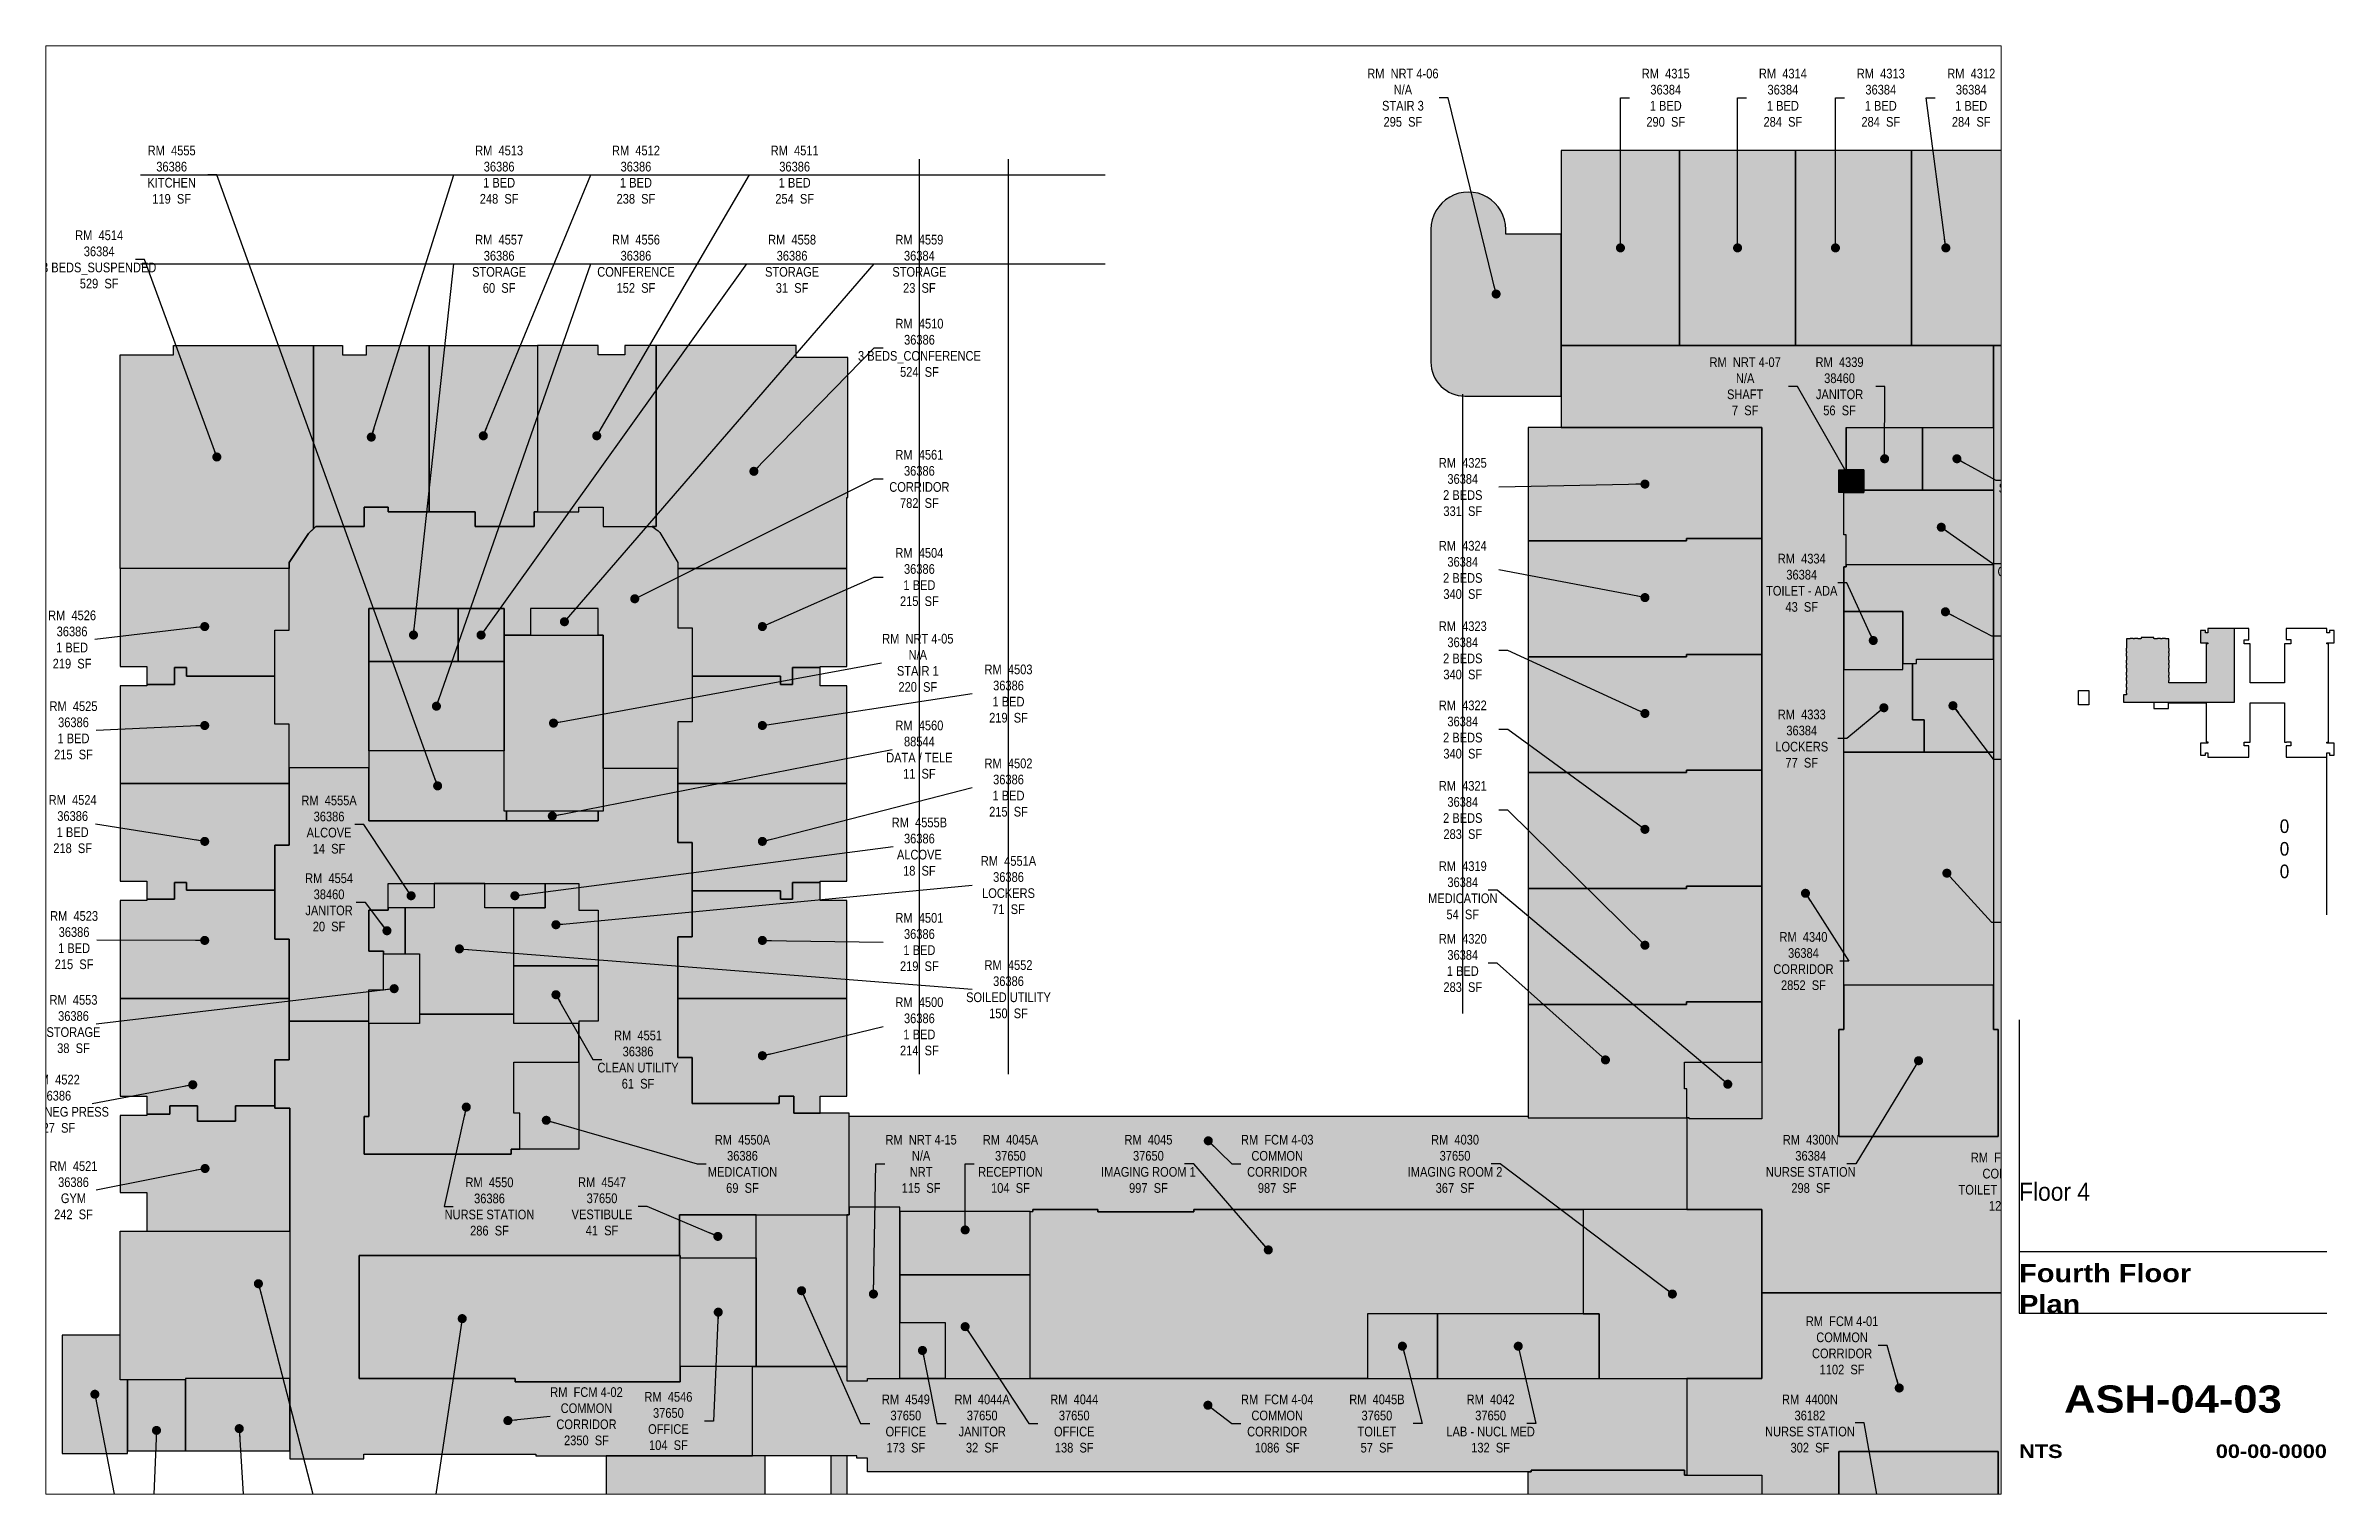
# Paper-space layout '03 new' of a CAD drawing. Header units: inches. Extents: x 0.8 to 16.6, y 0.5 to 10.5.
# The model-space entities are those that its viewports show. They can reach past a viewport. Long polylines and large blocks are cut down to what shows.
import ezdxf
from ezdxf.enums import TextEntityAlignment as Align

# ---------------------------------------------------------------- set-up
doc = ezdxf.new("R2010")
doc.units = ezdxf.units.IN
doc.header["$MEASUREMENT"] = 0
doc.layers.get('Defpoints').update_dxf_attribs({"color": 31})
for name, color, linetype in [('0-LABEL', 3, 'Continuous'), ('1-NRT', 200, 'Continuous'), ('1-NRT-PTN', 253, 'Continuous'), ('3-FCM', 190, 'Continuous'), ('3-FCM-PTN', 9, 'Continuous'), ('4-OCC', 6, 'Continuous'), ('4-OCC-PTN', 95, 'Continuous'), ('T-5', 5, 'Continuous'), ('T-8', 8, 'Continuous')]:
    doc.layers.add(name, color=color, linetype=linetype)
doc.styles.add('Arial90', font='arial.ttf', dxfattribs={"width": 0.9})
doc.styles.add('ArialBlack', font='')
doc.styles.add('ArialN', font='ARIALN.TTF')
doc.styles.get('ArialBlack').set_extended_font_data('Arial Black')
doc.dimstyles.new('AB-195', dxfattribs={"dimscale": 195, "dimtxt": 0.070312, "dimasz": 0.0625, "dimexe": 0.0625, "dimexo": 0.125, "dimgap": 0.25, "dimtad": 0, "dimdec": 4, "dimrnd": 0.0625, "dimzin": 0, "dimdsep": 46, "dimlunit": 4, "dimtxsty": 'ArialN', "dimblk": 'ARCHTICK', "dimcen": 0.0625, "dimclrd": 256, "dimclre": 256, "dimclrt": 256, "dimadec": 0, "dimazin": 0, "dimtfac": 1, "dimtdec": 4, "dimtofl": 0, "dimtmove": 2, "dimatfit": 3, "dimldrblk": 'DOT', "dimfxl": 1, "dimfrac": 2, "dimtolj": 1, "dimtzin": 0, "dimlwd": -1, "dimlwe": -1, "dimarcsym": 0})

psp = doc.layouts.new('03 new')

msp = doc.modelspace()

# ---------------------------------------------------------------- texts
at = {"layer": '0-LABEL', "char_height": 13, "attachment_point": 5, "style": 'ArialN'}
for s, insert in [('RM  NRT 4-06\\PN/A\\PSTAIR 3\\P295  SF', (4432.7, 4811.5)), ('RM  4315\\P36384\\P1 BED\\P290  SF', (4786.6, 4811.5)), ('RM  4314\\P36384\\P1 BED\\P284  SF', (4944.3, 4811.5)), ('RM  4313\\P36384\\P1 BED\\P284  SF', (5076.1, 4811.5)), ('RM  4312\\P36384\\P1 BED\\P284  SF', (5197.9, 4811.5)), ('RM  4555\\P36386\\PKITCHEN\\P119  SF', (2775, 4707.9)), ('RM  4513\\P36386\\P1 BED\\P248  SF', (3215.9, 4707.9)), ('RM  4512\\P36386\\P1 BED\\P238  SF', (3400.1, 4707.9)), ('RM  4511\\P36386\\P1 BED\\P254  SF', (3613.8, 4707.9)), ('RM  4514\\P36384\\P3 BEDS_SUSPENDED\\P529  SF', (2677.4, 4593.8)), ('RM  4557\\P36386\\PSTORAGE\\P60  SF', (3215.9, 4587.9)), ('RM  4556\\P36386\\PCONFERENCE\\P152  SF', (3400.1, 4587.9)), ('RM  4558\\P36386\\PSTORAGE\\P31  SF', (3610.3, 4587.9)), ('RM  4559\\P36384\\PSTORAGE\\P23  SF', (3781.7, 4587.9)), ('RM  4510\\P36386\\P3 BEDS_CONFERENCE\\P524  SF', (3781.8, 4474.8)), ('RM  NRT 4-07\\PN/A\\PSHAFT\\P7  SF', (4893.5, 4423)), ('RM  4339\\P38460\\PJANITOR\\P56  SF', (5020.6, 4423)), ('RM  4561\\P36386\\PCORRIDOR\\P782  SF', (3781.7, 4298.3)), ('RM  4325\\P36384\\P2 BEDS\\P331  SF', (4513.3, 4287.4)), ('RM  4338\\P36384\\PSOILED UTILITY\\P56  SF', (5291.9, 4296.8)), ('RM  4337\\P36384\\PCLEAN UTILITY\\P139  SF', (5287.9, 4184.5)), ('RM  4504\\P36386\\P1 BED\\P215  SF', (3781.7, 4166.2)), ('RM  4324\\P36384\\P2 BEDS\\P340  SF', (4513.3, 4175.8)), ('RM  4334\\P36384\\PTOILET - ADA\\P43  SF', (4969.7, 4158.5)), ('RM  4526\\P36386\\P1 BED\\P219  SF', (2640.9, 4082.1)), ('RM  4323\\P36384\\P2 BEDS\\P340  SF', (4513.3, 4067.5)), ('RM  NRT 4-05\\PN/A\\PSTAIR 1\\P220  SF', (3779.6, 4050.7)), ('RM  4503\\P36386\\P1 BED\\P219  SF', (3901.7, 4009.3)), ('RM  4525\\P36386\\P1 BED\\P215  SF', (2642.8, 3959.8)), ('RM  4322\\P36384\\P2 BEDS\\P340  SF', (4513.3, 3960.9)), ('RM  4333\\P36384\\PLOCKERS\\P77  SF', (4969.7, 3948.7)), ('RM  4560\\P88544\\PDATA / TELE\\P11  SF', (3781.7, 3933.9)), ('RM  4502\\P36386\\P1 BED\\P215  SF', (3901.7, 3882.8)), ('RM  4321\\P36384\\P2 BEDS\\P283  SF', (4513.3, 3852.6)), ('RM  4524\\P36386\\P1 BED\\P218  SF', (2641.7, 3833.6)), ('RM  4555A\\P36386\\PALCOVE\\P14  SF', (2986.9, 3833)), ('RM  4555B\\P36386\\PALCOVE\\P18  SF', (3781.7, 3803.3)), ('RM  4551A\\P36386\\PLOCKERS\\P71  SF', (3901.7, 3751.5)), ('RM  4554\\P38460\\PJANITOR\\P20  SF', (2986.9, 3728.2)), ('RM  4319\\P36384\\PMEDICATION\\P54  SF', (4513.3, 3744.5)), ('RM  4330\\P36384\\PWELL BABY\\P439  SF', (5286, 3701.8)), ('RM  4523\\P36386\\P1 BED\\P215  SF', (2643.6, 3677.4)), ('RM  4501\\P36386\\P1 BED\\P219  SF', (3781.7, 3674.8)), ('RM  4320\\P36384\\P1 BED\\P283  SF', (4513.3, 3646.6)), ('RM  4340\\P36384\\PCORRIDOR\\P2852  SF', (4972, 3649.2)), ('RM  4552\\P36386\\PSOILED UTILITY\\P150  SF', (3901.7, 3611.3)), ('RM  4553\\P36386\\PSTORAGE\\P38  SF', (2642.8, 3564.4)), ('RM  4500\\P36386\\P1 BED\\P214  SF', (3781.7, 3561.3)), ('RM  4551\\P36386\\PCLEAN UTILITY\\P61  SF', (3402.9, 3516.6)), ('RM  4522\\P36386\\P1 BED - NEG PRESS\\P227  SF', (2619, 3457.1)), ('RM  4550A\\P36386\\PMEDICATION\\P69  SF', (3543.5, 3376.2)), ('RM  NRT 4-15\\PN/A\\PNRT\\P115  SF', (3784, 3376.2)), ('RM  4045A\\P37650\\PRECEPTION\\P104  SF', (3904.3, 3376.2)), ('RM  4045\\P37650\\PIMAGING ROOM 1\\P997  SF', (4090.1, 3376.2)), ('RM  FCM 4-03\\PCOMMON\\PCORRIDOR\\P987  SF', (4263.5, 3376.2)), ('RM  4030\\P37650\\PIMAGING ROOM 2\\P367  SF', (4502.9, 3376.2)), ('RM  4300N\\P36384\\PNURSE STATION\\P298  SF', (4981.8, 3376.2)), ('RM  FCM 4023\\PCOMMON\\PTOILET - WOMENS\\P123  SF', (5247.8, 3352.2)), ('RM  4521\\P36386\\PGYM\\P242  SF', (2642.8, 3340.7)), ('RM  4550\\P36386\\PNURSE STATION\\P286  SF', (3202.9, 3318.8)), ('RM  4547\\P37650\\PVESTIBULE\\P41  SF', (3354.4, 3319)), ('RM  FCM 4-01\\PCOMMON\\PCORRIDOR\\P1102  SF', (5024, 3131.8)), ('RM  FCM 4-02\\PCOMMON\\PCORRIDOR\\P2350  SF', (3333.5, 3036.4)), ('RM  4546\\P37650\\POFFICE\\P104  SF', (3443.8, 3030)), ('RM  4549\\P37650\\POFFICE\\P173  SF', (3763.5, 3026.6)), ('RM  4044A\\P37650\\PJANITOR\\P32  SF', (3866.3, 3026.6)), ('RM  4044\\P37650\\POFFICE\\P138  SF', (3990.2, 3026.6)), ('RM  FCM 4-04\\PCOMMON\\PCORRIDOR\\P1086  SF', (4263.5, 3026.6)), ('RM  4045B\\P37650\\PTOILET\\P57  SF', (4397.7, 3026.6)), ('RM  4042\\P37650\\PLAB - NUCL MED\\P132  SF', (4550.8, 3026.6)), ('RM  4400N\\P36182\\PNURSE STATION\\P302  SF', (4980.7, 3026.6))]:
    msp.add_mtext(s, dxfattribs=dict(at, insert=insert))

# ---------------------------------------------------------------- blocks, each defined once
blk = doc.blocks.new('sheettext_11x17_occ')
at = {"layer": 'Defpoints'}
for p, q in [((0, 3.276), (0, 1.251)), ((0, 1.676), (2.125, 1.676)), ((0, 1.251), (2.125, 1.251))]:
    blk.add_line(p, q, dxfattribs=at)
at = {"style": 'Arial90', "width": 0.9}
for tag, p in [('INTERIORGROSSAREA', (1.865, 4.565)), ('USEABLEAREA', (1.865, 4.409)), ('COMMONAREA', (1.865, 4.253))]:
    blk.add_attdef(tag, text='', height=0.0938, dxfattribs=at).set_placement(p, align=Align.RIGHT)
blk.add_attdef('FLOOR', text='', height=0.125, dxfattribs=at).set_placement((0, 2.151), align=Align.TOP_LEFT)
at = {"layer": 'T-8', "style": 'ArialBlack'}
for tag, p, height in [('TITLE_1', (0, 1.464), 0.125), ('TITLE_2', (0, 1.251), 0.125), ('SCALE', (0, 0.25), 0.0938)]:
    blk.add_attdef(tag, p, '', height=height, dxfattribs=at)
blk.add_attdef('DWG#', text='', height=0.188, dxfattribs=at).set_placement((1.062, 0.751), align=Align.TOP_CENTER)
blk.add_attdef('DATE', text='', height=0.0938, dxfattribs=at).set_placement((2.125, 0.25), align=Align.RIGHT)
blk = doc.blocks.new('_ArchTick')
at = {"const_width": 0.15}
blk.add_lwpolyline([(-0.5, -0.5), (0.5, 0.5)], dxfattribs=at)
blk = doc.blocks.new('_Dot')
at = {"lineweight": -2}
blk.add_line((-0.5, 0), (-1, 0), dxfattribs=at)
at = {"const_width": 0.5}
blk.add_lwpolyline([(-0.25, 0, 1), (0.25, 0, 1)], format="xyb", close=True, dxfattribs=at)

# ---------------------------------------------------------------- hatches: boundary and pattern name
at = {"layer": '1-NRT-PTN'}
h = msp.add_hatch(color=256, dxfattribs=at)
edge = h.paths.add_edge_path()
edge.add_line((4646, 4627.7), (4571.3, 4627.7))
edge.add_line((4571.3, 4627.7), (4571.3, 4634.2))
edge.add_arc((4520.9, 4634.3), 50.4, 359.9999, 540.0001)
edge.add_line((4470.5, 4634.2), (4470.5, 4455.5))
edge.add_arc((4516, 4455.5), 45.5, 180, 270)
edge.add_line((4516, 4410), (4646, 4410))
edge.add_line((4646, 4410), (4646, 4627.7))
for points in [[(5019.8, 4310.5), (5053.5, 4310.5), (5053.5, 4280), (5019.8, 4280)], [(3355.8, 4026.5), (3355.8, 3851), (3222.5, 3851), (3222.5, 4088.2), (3355.8, 4088.2)], [(3687, 3318), (3687, 3307.5), (3684, 3307.5), (3684, 3084), (3712, 3084), (3712, 3087.2), (3755.5, 3087.2), (3755.5, 3318)], [(3459.8, 3253), (3027.5, 3253), (3027.5, 3087.2), (3237.3, 3087.2), (3237.3, 3082.8), (3459.8, 3082.8)], [(2627.8, 3145.7), (2627.8, 2986.5), (2715.5, 2986.5), (2715.5, 3085.6), (2705.8, 3085.6), (2705.8, 3145.7)]]:
    msp.add_hatch(color=256, dxfattribs=at).paths.add_polyline_path(points)
h = msp.add_hatch(color=256, dxfattribs=at)
edge = h.paths.add_edge_path()
edge.add_line((3405.5, 2837.5), (3574, 2837.5))
edge.add_line((3574, 2837.5), (3574, 2898.5))
edge.add_line((3574, 2898.5), (3574, 2911))
edge.add_line((3574, 2911), (3574, 2983.2))
edge.add_line((3574, 2983.2), (3360, 2983.2))
edge.add_line((3360, 2983.2), (3360, 2976.7))
edge.add_line((3360, 2976.7), (3360, 2913))
edge.add_line((3360, 2913), (3360, 2883))
edge.add_arc((3405.5, 2883), 45.5, 179.9999, 270)
h = msp.add_hatch(color=256, dxfattribs=at)
edge = h.paths.add_edge_path()
edge.add_line((3684.5, 2883), (3684.5, 2983.2))
edge.add_line((3684.5, 2983.2), (3662.5, 2983.2))
edge.add_line((3662.5, 2983.2), (3662.5, 2892))
edge.add_line((3662.5, 2892), (3648.5, 2892))
edge.add_line((3648.5, 2892), (3648.5, 2838.5))
edge.add_arc((3639, 2883), 45.5, 282.0515, 360)
at = {"layer": '3-FCM-PTN'}
for points in [[(3458.7, 3253), (3458.7, 3307.5), (3687, 3307.5), (3687, 3444.7), (3612.5, 3444.7), (3612.5, 3467.5), (3593, 3467.5), (3593, 3457.7), (3476, 3457.7), (3476, 3519.5), (3456.5, 3519.5), (3456.5, 3682), (3476, 3682), (3476, 3808.7), (3456.5, 3808.7), (3456.5, 3908.7), (3355.8, 3908.7), (3355.8, 3851), (3349.3, 3851), (3349.3, 3838), (3040.5, 3838), (3040.5, 3909.5), (2933.3, 3909.5), (2933.3, 3805.5), (2913.8, 3805.5), (2913.8, 3678.7), (2933.3, 3678.7), (2933.3, 3568.3), (3040.5, 3568.3), (3040.5, 3610.5), (3060, 3610.5), (3060, 3662.5), (3040.5, 3662.5), (3040.5, 3717.7), (3066.5, 3717.7), (3066.5, 3753.5), (3323.3, 3753.5), (3323.3, 3717.7), (3349.3, 3717.7), (3349.3, 3568.2), (3323.3, 3568.2), (3323.3, 3396), (3232.3, 3396), (3232.3, 3389.5), (3034, 3389.5), (3034, 3440), (3040.5, 3440), (3040.5, 3568.2), (2933.3, 3568.2), (2933.3, 3516.2), (2913.8, 3516.2), (2913.8, 3451.2), (2934.3, 3451.2), (2934.3, 2979), (3033.8, 2979), (3033.8, 2985.3), (3265.3, 2985.3), (3265.3, 2983.2), (3557.2, 2983.2), (3557.2, 3103.5), (3459.8, 3103.5), (3459.8, 3082.8), (3237.3, 3082.8), (3237.3, 3087.2), (3027.5, 3087.2), (3027.5, 3253)], [(3687, 3318), (3687, 3440.5), (4601.5, 3440.5), (4601.5, 3438.2), (4815, 3438.3), (4815, 3314.7), (4151, 3314.7), (4151, 3311.5), (4022, 3311.5), (4022, 3314.7), (3934.3, 3314.7), (3934.3, 3312), (3755.5, 3311.5), (3755.5, 3318)], [(4915.8, 3202.6), (4915.8, 3087.2), (4815, 3087.2), (4815, 2957.2), (4915.8, 2957.2), (4915.8, 2768.7), (5025.5, 2768.7), (5025.5, 2846.8), (5019.8, 2846.8), (5019.8, 2988.8), (5234.3, 2988.8), (5234.3, 2844.8), (5227.8, 2844.8), (5227.8, 2768.7), (5338.3, 2768.7), (5338.3, 2957.2), (5387, 2957.2), (5387, 3090.5), (5370.8, 3090.5), (5370.8, 3155.5), (5335, 3155.5), (5335, 3202.6)], [(3557.2, 2983.2), (3557.2, 3103.5), (3684, 3103.5), (3684, 3084), (3712, 3084), (3712, 3087.2), (4815, 3087.2), (4815, 2957.2), (4811.8, 2957.2), (4811.8, 2963.7), (4605.5, 2963.7), (4605.5, 2961.5), (3711.9, 2961.5), (3712, 2980), (3697.5, 2980), (3697.5, 2983.2)]]:
    msp.add_hatch(color=256, dxfattribs=at).paths.add_polyline_path(points)
at = {"layer": '4-OCC-PTN'}
for color, points in [(237, [(4805.3, 4478.2), (4805.3, 4740.5), (4646, 4740.5), (4646, 4478.2)]), (237, [(4961.3, 4478.2), (4961.3, 4740.5), (4805.3, 4740.5), (4805.3, 4478.2)]), (237, [(5117.3, 4478.2), (5117.3, 4740.5), (4961.3, 4740.5), (4961.3, 4478.2)]), (237, [(5273.3, 4478.2), (5273.3, 4740.5), (5117.3, 4740.5), (5117.3, 4478.2)]), (237, [(2965.8, 4478.2), (2965.8, 4250.7), (2965.8, 4231.2), (2959.3, 4224.7), (2933.3, 4185.7), (2933.3, 4177.6), (2705.8, 4177.6), (2705.8, 4465.2), (2777.3, 4465.2), (2777.3, 4478.2)]), (21, [(3121.8, 4478.2), (3121.8, 4254), (3066.5, 4254), (3066.5, 4260.5), (3034, 4260.5), (3034, 4234.5), (2969, 4234.5), (2965.8, 4231.2), (2965.8, 4478.2), (3004.8, 4478.2), (3004.8, 4465.2), (3037.3, 4465.2), (3037.3, 4478.2)]), (21, [(3267.4, 4478.2), (3267.4, 4254), (3263.1, 4254), (3263.1, 4234.5), (3183.5, 4234.5), (3183.5, 4254), (3121.8, 4254), (3121.8, 4478.2)]), (21, [(3427.3, 4293), (3427.3, 4478.2), (3385, 4478.2), (3385, 4465.2), (3349.3, 4465.2), (3349.3, 4478.2), (3267.4, 4478.2), (3267.4, 4254), (3323.3, 4254), (3323.3, 4260.5), (3355.8, 4260.5), (3355.8, 4234.5), (3427.3, 4234.5)]), (21, [(3427.3, 4234.5), (3421.9, 4234.5), (3429.9, 4228.6), (3432.1, 4226.4), (3456.5, 4185.7), (3456.5, 4177.6), (3684, 4177.6), (3684, 4273.3), (3685.4, 4273.3), (3685.4, 4462), (3615.8, 4462), (3615.8, 4478.2), (3427.3, 4478.2)]), (237, [(5335, 3202.6), (5335, 3318), (5387, 3318), (5387, 3444.7), (5338.3, 3444.7), (5338.3, 4367.7), (5500.8, 4367.7), (5500.8, 4478.2), (5227.8, 4478.2), (5227.8, 3557.2), (5234.3, 3557.2), (5234.3, 3413.2), (5019.8, 3413.2), (5019.8, 3557.2), (5026.3, 3557.2), (5026.3, 4180), (5029.5, 4180), (5029.5, 4223), (5026.3, 4223), (5026.3, 4280), (5019.8, 4280), (5019.8, 4310.5), (5029.5, 4310.5), (5029.5, 4367.7), (5227.7, 4367.7), (5227.7, 4478.2), (4646, 4478.2), (4646, 4367.7), (4915.8, 4367.7), (4915.8, 3436.8), (4818.3, 3436.8), (4818.3, 3438.2), (4815, 3438.3), (4815, 3314.7), (4915.8, 3314.7), (4915.8, 3202.6)]), (237, [(4915.8, 4218.2), (4915.8, 4367.7), (4601.5, 4367.7), (4601.5, 4215), (4814.5, 4215), (4814.5, 4218.2)]), (201, [(5132.4, 4367.7), (5030, 4367.7), (5030, 4310.5), (5053.5, 4310.5), (5053.5, 4283.2), (5132.4, 4283.2)]), (237, [(5132.5, 4283.2), (5227.8, 4283.2), (5227.8, 4367.7), (5132.5, 4367.7)]), (237, [(5227.8, 4283.2), (5132.4, 4283.2), (5053.5, 4283.2), (5053.5, 4280), (5026.3, 4280), (5026.3, 4223), (5029.5, 4223), (5029.5, 4182.5), (5227.8, 4182.5)]), (21, [(3040.5, 3909.5), (2933.3, 3909.5), (2933.3, 3968), (2913.8, 3968), (2913.8, 4094.7), (2933.3, 4094.7), (2933.3, 4177.6), (2933.3, 4185.7), (2959.3, 4224.7), (2969, 4234.5), (3034, 4234.5), (3034, 4260.5), (3066.5, 4260.5), (3066.5, 4254), (3183.5, 4254), (3183.5, 4234.5), (3263.1, 4234.5), (3263.1, 4254), (3323.3, 4254), (3323.3, 4260.5), (3355.8, 4260.5), (3355.8, 4234.5), (3421.9, 4234.5), (3429.9, 4228.6), (3432.1, 4226.4), (3456.5, 4185.7), (3456.5, 4098), (3476, 4098), (3476, 3971.2), (3456.5, 3971.2), (3456.5, 3908.7), (3355.8, 3908.7), (3355.8, 4088.2), (3349.3, 4088.2), (3349.3, 4124), (3258.3, 4124), (3258.3, 4088.2), (3222.5, 4088.2), (3222.5, 4124), (3040.5, 4124)]), (237, [(4915.8, 4218.2), (4814.5, 4218.2), (4814.5, 4215), (4601.5, 4215), (4601.5, 4059), (4814.5, 4059), (4814.5, 4062.2), (4915.8, 4062.2)]), (21, [(2921.7, 4177.6), (2705.8, 4177.6), (2705.8, 4046), (2741.5, 4046), (2741.5, 4021.6), (2778.9, 4021.6), (2778.9, 4044.4), (2795.1, 4044.4), (2795.1, 4033), (2913.8, 4033), (2913.8, 4094.7), (2933.3, 4094.7), (2933.3, 4177.6)]), (21, [(3476, 4033), (3593, 4033), (3594.6, 4033), (3594.6, 4021.6), (3610.9, 4021.6), (3610.9, 4044.4), (3648.3, 4044.4), (3648.3, 4046), (3684, 4046), (3684, 4177.6), (3456.5, 4177.6), (3456.5, 4098), (3476, 4098)]), (237, [(5227.8, 4182.5), (5029.5, 4182.5), (5029.5, 4180), (5026.3, 4180), (5026.3, 4120), (5105.8, 4120), (5105.8, 4050), (5118.8, 4050), (5124.3, 4050), (5124.3, 4055.5), (5227.8, 4055.5)]), (21, [(3160.8, 4052.5), (3040.5, 4052.5), (3040.5, 4124), (3160.8, 4124)]), (21, [(3160.8, 4055.7), (3160.8, 4124), (3222.5, 4124), (3222.5, 4052.5), (3160.8, 4052.5)]), (237, [(3258.3, 4124), (3258.3, 4088.2), (3349.3, 4088.2), (3349.3, 4124)]), (237, [(5105.8, 4120), (5026.3, 4120), (5026.3, 4041.6), (5105.8, 4041.6), (5105.8, 4050)]), (21, [(2913.8, 4033), (2796.8, 4033), (2795.1, 4033), (2795.1, 4044.4), (2778.9, 4044.4), (2778.9, 4021.6), (2741.5, 4021.6), (2741.5, 4020), (2705.8, 4020), (2705.8, 3888.4), (2933.3, 3888.4), (2933.3, 3968), (2913.8, 3968)]), (21, [(3222.5, 3932.2), (3040.5, 3932.2), (3040.5, 4052.5), (3222.5, 4052.5)]), (21, [(3471.1, 3888.4), (3684, 3888.4), (3684, 4020), (3648.3, 4020), (3648.3, 4044.4), (3610.9, 4044.4), (3610.9, 4021.6), (3594.6, 4021.6), (3594.6, 4033), (3476, 4033), (3476, 3971.2), (3456.5, 3971.2), (3456.5, 3888.4)]), (237, [(4915.8, 4062.2), (4814.5, 4062.2), (4814.5, 4059), (4601.5, 4059), (4601.5, 3903), (4814.5, 3903), (4814.5, 3906.2), (4915.8, 3906.2)]), (237, [(5118.8, 4050), (5105.8, 4050), (5105.8, 4041.6), (5026.3, 4041.6), (5026.3, 3930.6), (5134.3, 3930.6), (5134.3, 3974), (5118.8, 3974)]), (237, [(5227.8, 4055.5), (5124.3, 4055.5), (5124.3, 4050), (5118.8, 4050), (5118.8, 3974), (5134.3, 3974), (5134.3, 3930.6), (5227.8, 3930.6)]), (21, [(3040.5, 3932.2), (3040.5, 3838), (3225.8, 3838), (3225.8, 3851), (3222.5, 3851), (3222.5, 3932.2)]), (237, [(5227.8, 3930.6), (5134.3, 3930.6), (5026.3, 3930.6), (5026.3, 3617), (5227.8, 3617)]), (21, [(2918.6, 3888.4), (2705.8, 3888.4), (2705.8, 3756.7), (2741.5, 3756.7), (2741.5, 3732.4), (2778.9, 3732.4), (2778.9, 3755.1), (2795.1, 3755.1), (2795.1, 3744.6), (2913.8, 3744.6), (2913.8, 3805.5), (2933.3, 3805.5), (2933.3, 3888.4)]), (21, [(3476, 3743.7), (3593, 3743.7), (3594.6, 3743.7), (3594.6, 3732.4), (3610.9, 3732.4), (3610.9, 3755.1), (3648.3, 3755.1), (3648.3, 3756.7), (3684, 3756.7), (3684, 3888.4), (3456.5, 3888.4), (3456.5, 3808.7), (3476, 3808.7)]), (237, [(4915.8, 3750.2), (4915.8, 3906.2), (4814.5, 3906.2), (4814.5, 3903), (4601.5, 3903), (4601.5, 3747), (4814.5, 3747), (4814.5, 3750.2)]), (61, [(3225.8, 3851), (3225.8, 3838), (3349.3, 3838), (3349.3, 3851)]), (21, [(2913.8, 3744.6), (2796.8, 3744.6), (2795.1, 3744.6), (2795.1, 3755.1), (2778.9, 3755.1), (2778.9, 3732.4), (2741.5, 3732.4), (2741.5, 3730.7), (2705.8, 3730.7), (2705.8, 3599.1), (2933.3, 3599.1), (2933.3, 3678.7), (2913.8, 3678.7)]), (21, [(3125, 3721), (3066.5, 3721), (3066.5, 3753.5), (3128.3, 3753.5), (3128.3, 3721)]), (21, [(3112, 3578), (3235.5, 3578), (3235.5, 3721), (3196.5, 3721), (3196.5, 3753.5), (3128.3, 3753.5), (3128.3, 3721), (3089.3, 3721), (3089.3, 3659.2), (3108.8, 3659.2), (3108.8, 3578)]), (21, [(3196.5, 3724.2), (3196.5, 3753.5), (3277.8, 3753.5), (3277.8, 3721), (3196.5, 3721)]), (21, [(3235.5, 3643), (3235.5, 3721), (3277.8, 3721), (3277.8, 3753.5), (3323.3, 3753.5), (3323.3, 3717.7), (3349.3, 3717.7), (3349.3, 3643)]), (21, [(3471.1, 3599.1), (3684, 3599.1), (3684, 3730.7), (3648.3, 3730.7), (3648.3, 3755.1), (3610.9, 3755.1), (3610.9, 3732.4), (3594.6, 3732.4), (3594.6, 3743.7), (3476, 3743.7), (3476, 3682), (3456.5, 3682), (3456.5, 3599.1)]), (237, [(4915.8, 3750.2), (4814.5, 3750.2), (4814.5, 3747), (4601.5, 3747), (4601.5, 3591), (4814.5, 3591), (4814.5, 3594.2), (4915.8, 3594.2)]), (201, [(3089.3, 3662.5), (3089.3, 3721), (3066.5, 3721), (3066.5, 3717.7), (3040.5, 3717.7), (3040.5, 3662.5), (3060, 3662.5), (3060, 3659.2), (3089.3, 3659.2)]), (21, [(3108.8, 3656), (3108.8, 3565), (3040.5, 3565), (3040.5, 3610.5), (3060, 3610.5), (3060, 3659.2), (3108.8, 3659.2)]), (21, [(3238.8, 3643), (3349.3, 3643), (3349.3, 3568.2), (3323.3, 3568.2), (3323.3, 3565), (3235.5, 3565), (3235.5, 3643)]), (237, [(5026.3, 3617), (5026.3, 3557.2), (5019.8, 3557.2), (5019.8, 3413.2), (5234.3, 3413.2), (5234.3, 3557.2), (5227.8, 3557.2), (5227.8, 3617)]), (21, [(2918.6, 3599.1), (2705.8, 3599.1), (2705.8, 3467.5), (2741.5, 3467.5), (2741.5, 3443.2), (2772.5, 3443.2), (2772.5, 3454.5), (2809.8, 3454.5), (2809.8, 3433.8), (2860.8, 3433.8), (2860.8, 3454.5), (2913.8, 3454.5), (2913.8, 3516.2), (2933.3, 3516.2), (2933.3, 3599.1)]), (21, [(3108.8, 3578), (3108.8, 3565), (3040.5, 3565), (3040.5, 3440), (3034, 3440), (3034, 3389.5), (3232.3, 3389.5), (3232.3, 3396), (3243.6, 3396), (3243.6, 3444.7), (3235.5, 3444.7), (3235.5, 3513), (3323.3, 3513), (3323.3, 3565), (3235.5, 3565), (3235.5, 3578)]), (21, [(3456.5, 3599.1), (3456.5, 3519.5), (3476, 3519.5), (3476, 3457.7), (3593, 3457.7), (3593, 3467.5), (3612.5, 3467.5), (3612.5, 3444.7), (3648.3, 3444.7), (3648.3, 3467.5), (3684, 3467.5), (3684, 3599.1)]), (237, [(4811.8, 3513), (4915.8, 3513), (4915.8, 3594.2), (4814.5, 3594.2), (4814.5, 3591), (4601.5, 3591), (4601.5, 3438.2), (4815, 3438.3), (4815, 3477.3), (4811.8, 3477.3)]), (21, [(3243.6, 3396), (3243.6, 3444.7), (3235.5, 3444.7), (3235.5, 3513), (3323.3, 3513), (3323.3, 3396)]), (237, [(4811.8, 3513), (4811.8, 3477.3), (4815, 3477.3), (4815, 3438.3), (4818.3, 3438.3), (4818.3, 3436.8), (4915.8, 3436.8), (4915.8, 3513)]), (21, [(2913.8, 3454.5), (2860.8, 3454.5), (2860.8, 3433.8), (2809.8, 3433.8), (2809.8, 3454.5), (2774, 3454.5), (2772.5, 3454.5), (2772.5, 3444.7), (2772.5, 3443.2), (2741.5, 3443.2), (2741.5, 3441.5), (2705.8, 3441.5), (2705.8, 3337.5), (2741.5, 3337.5), (2741.5, 3285.5), (2934.3, 3285.5), (2934.3, 3451.2), (2913.8, 3451.2)]), (57, [(3459.8, 3249.8), (3562.1, 3249.8), (3562.1, 3307.5), (3458.7, 3307.5), (3458.7, 3253), (3459.8, 3253)]), (57, [(3562.1, 3307.5), (3684, 3307.5), (3684, 3103.5), (3562.1, 3103.5)]), (57, [(3931, 3273), (3931, 3312), (3755.5, 3312), (3755.5, 3227), (3931, 3227)]), (57, [(4385, 3174.4), (4385, 3087.2), (3931, 3087.2), (3931, 3312), (3934.3, 3312), (3934.3, 3314.7), (4022, 3314.7), (4022, 3311.5), (4151, 3311.5), (4151, 3314.7), (4675.3, 3314.7), (4675.3, 3174.4), (4385, 3174.4)]), (57, [(4675.3, 3314.7), (4675.3, 3174.4), (4696.9, 3174.4), (4696.9, 3087.2), (4915.8, 3087.2), (4915.8, 3314.7)]), (21, [(2715.5, 3085.6), (2705.8, 3085.6), (2705.8, 3282.2), (2705.8, 3285.5), (2934.3, 3285.5), (2934.3, 3087.2), (2793.8, 3087.2), (2793.8, 3085.6)]), (57, [(3562.1, 3249.8), (3562.1, 3103.5), (3459.8, 3103.5), (3459.8, 3249.8)]), (57, [(3816.2, 3087.2), (3931, 3087.2), (3931, 3227), (3755.5, 3227), (3755.5, 3162.9), (3816.2, 3162.9)]), (57, [(4385, 3174.4), (4385, 3087.2), (4479.1, 3087.2), (4479.1, 3174.4), (4385, 3174.4)]), (57, [(4479.1, 3174.4), (4479.1, 3087.2), (4696.9, 3087.2), (4696.9, 3174.4)]), (57, [(3816.2, 3162.9), (3816.2, 3087.2), (3755.5, 3087.2), (3755.5, 3162.9)]), (21, [(2715.5, 3085.6), (2715.5, 2989.7), (2793.8, 2989.7), (2793.8, 3085.6)]), (57, [(2933.5, 3087.2), (2793.8, 3087.2), (2793.8, 2989.7), (2934.3, 2989.7), (2934.3, 3087.2)]), (208, [(5019.8, 2988.8), (5019.8, 2846.8), (5025.5, 2846.8), (5025.5, 2785), (5153, 2785), (5153, 2772), (5153, 2768.7), (5182.3, 2768.7), (5182.3, 2785), (5227.8, 2785), (5227.8, 2844.8), (5234.3, 2844.8), (5234.3, 2988.8)]), (208, [(4915.8, 2807.7), (4815, 2807.7), (4815, 2811), (4601.5, 2811), (4601.5, 2961.5), (4605.5, 2961.5), (4605.5, 2963.7), (4811.8, 2963.7), (4811.8, 2957.2), (4915.8, 2957.2)])]:
    msp.add_hatch(color=color, dxfattribs=at).paths.add_polyline_path(points)

# ---------------------------------------------------------------- linework, layer by layer
at = {"layer": '1-NRT'}
msp.add_lwpolyline([(4646, 4627.7), (4571.3, 4627.7), (4571.3, 4634.2, 1.000002), (4470.5, 4634.2), (4470.5, 4455.5, 0.414214), (4516, 4410), (4646, 4410), (4646, 4627.7)], format="xyb", dxfattribs=at)
for points in [[(5019.8, 4310.5), (5053.5, 4310.5), (5053.5, 4280), (5019.8, 4280)], [(3687, 3318), (3687, 3307.5), (3684, 3307.5), (3684, 3084), (3712, 3084), (3712, 3087.2), (3755.5, 3087.2), (3755.5, 3318)], [(3459.8, 3253), (3027.5, 3253), (3027.5, 3087.2), (3237.3, 3087.2), (3237.3, 3082.8), (3459.8, 3082.8)], [(2627.8, 3145.7), (2627.8, 2986.5), (2715.5, 2986.5), (2715.5, 3085.6), (2705.8, 3085.6), (2705.8, 3145.7)]]:
    msp.add_lwpolyline(points, close=True, dxfattribs=at)
msp.add_lwpolyline([(3355.8, 4026.5), (3355.8, 3851), (3222.5, 3851), (3222.5, 4088.2), (3355.8, 4088.2), (3355.8, 4026.5)], dxfattribs=at)
for points in [[(3405.5, 2837.5), (3574, 2837.5), (3574, 2898.5), (3574, 2911), (3574, 2983.2), (3360, 2983.2), (3360, 2976.7), (3360, 2976.7), (3360, 2913), (3360, 2913), (3360, 2883, 0.414214)], [(3684.5, 2883), (3684.5, 2983.2), (3662.5, 2983.2), (3662.5, 2892), (3648.5, 2892), (3648.5, 2838.5, 0.353866)]]:
    msp.add_lwpolyline(points, format="xyb", close=True, dxfattribs=at)
at = {"layer": '3-FCM'}
for points in [[(3458.7, 3253), (3458.7, 3307.5), (3687, 3307.5), (3687, 3444.7), (3612.5, 3444.7), (3612.5, 3467.5), (3593, 3467.5), (3593, 3457.7), (3476, 3457.7), (3476, 3519.5), (3456.5, 3519.5), (3456.5, 3682), (3476, 3682), (3476, 3808.7), (3456.5, 3808.7), (3456.5, 3908.7), (3355.8, 3908.7), (3355.8, 3851), (3349.3, 3851), (3349.3, 3838), (3040.5, 3838), (3040.5, 3909.5), (2933.3, 3909.5), (2933.3, 3805.5), (2913.8, 3805.5), (2913.8, 3678.7), (2933.3, 3678.7), (2933.3, 3568.3), (3040.5, 3568.3), (3040.5, 3610.5), (3060, 3610.5), (3060, 3662.5), (3040.5, 3662.5), (3040.5, 3717.7), (3066.5, 3717.7), (3066.5, 3753.5), (3323.3, 3753.5), (3323.3, 3717.7), (3349.3, 3717.7), (3349.3, 3568.2), (3323.3, 3568.2), (3323.3, 3396), (3232.3, 3396), (3232.3, 3389.5), (3034, 3389.5), (3034, 3440), (3040.5, 3440), (3040.5, 3568.2), (2933.3, 3568.2), (2933.3, 3516.2), (2913.8, 3516.2), (2913.8, 3451.2), (2934.3, 3451.2), (2934.3, 2979), (3033.8, 2979), (3033.8, 2985.3), (3265.3, 2985.3), (3265.3, 2983.2), (3557.2, 2983.2), (3557.2, 3103.5), (3459.8, 3103.5), (3459.8, 3082.8), (3237.3, 3082.8), (3237.3, 3087.2), (3027.5, 3087.2), (3027.5, 3253), (3458.7, 3253)], [(3687, 3318), (3687, 3440.5), (4601.5, 3440.5), (4601.5, 3438.2), (4815, 3438.3), (4815, 3314.7), (4151, 3314.7), (4151, 3311.5), (4022, 3311.5), (4022, 3314.7), (3934.3, 3314.7), (3934.3, 3312), (3755.5, 3311.5), (3755.5, 3318)], [(4915.8, 3202.6), (4915.8, 3087.2), (4815, 3087.2), (4815, 2957.2), (4915.8, 2957.2), (4915.8, 2768.7), (5025.5, 2768.7), (5025.5, 2846.8), (5019.8, 2846.8), (5019.8, 2988.8), (5234.3, 2988.8), (5234.3, 2844.8), (5227.8, 2844.8), (5227.8, 2768.7), (5338.3, 2768.7), (5338.3, 2957.2), (5387, 2957.2), (5387, 3090.5), (5370.8, 3090.5), (5370.8, 3155.5), (5335, 3155.5), (5335, 3202.6)], [(3557.2, 2983.2), (3557.2, 3103.5), (3684, 3103.5), (3684, 3084), (3712, 3084), (3712, 3087.2), (4815, 3087.2), (4815, 2957.2), (4811.8, 2957.2), (4811.8, 2963.7), (4605.5, 2963.7), (4605.5, 2961.5), (3711.9, 2961.5), (3712, 2980), (3697.5, 2980), (3697.5, 2983.2)]]:
    msp.add_lwpolyline(points, close=True, dxfattribs=at)
at = {"layer": '4-OCC'}
for points in [[(4805.3, 4478.2), (4805.3, 4740.5), (4646, 4740.5), (4646, 4478.2)], [(4961.3, 4478.2), (4961.3, 4740.5), (4805.3, 4740.5), (4805.3, 4478.2)], [(5117.3, 4478.2), (5117.3, 4740.5), (4961.3, 4740.5), (4961.3, 4478.2)], [(5273.3, 4478.2), (5273.3, 4740.5), (5117.3, 4740.5), (5117.3, 4478.2)], [(3121.8, 4478.2), (3121.8, 4254), (3066.5, 4254), (3066.5, 4260.5), (3034, 4260.5), (3034, 4234.5), (2969, 4234.5), (2965.8, 4231.2), (2965.8, 4478.2), (3004.8, 4478.2), (3004.8, 4465.2), (3037.3, 4465.2), (3037.3, 4478.2)], [(3267.4, 4478.2), (3267.4, 4254), (3263.1, 4254), (3263.1, 4234.5), (3183.5, 4234.5), (3183.5, 4254), (3121.8, 4254), (3121.8, 4478.2)], [(3427.3, 4293), (3427.3, 4478.2), (3385, 4478.2), (3385, 4465.2), (3349.3, 4465.2), (3349.3, 4478.2), (3267.4, 4478.2), (3267.4, 4254), (3323.3, 4254), (3323.3, 4260.5), (3355.8, 4260.5), (3355.8, 4234.5), (3427.3, 4234.5)], [(3427.3, 4234.5), (3421.9, 4234.5), (3429.9, 4228.6), (3432.1, 4226.4), (3456.5, 4185.7), (3456.5, 4177.6), (3684, 4177.6), (3684, 4273.3), (3685.4, 4273.3), (3685.4, 4462), (3615.8, 4462), (3615.8, 4478.2), (3427.3, 4478.2)], [(4915.8, 4218.2), (4915.8, 4367.7), (4601.5, 4367.7), (4601.5, 4215), (4814.5, 4215), (4814.5, 4218.2)], [(5132.5, 4283.2), (5053.5, 4283.2), (5053.5, 4310.5), (5030, 4310.5), (5030, 4367.7), (5132.5, 4367.7)], [(5132.5, 4367.7), (5227.8, 4367.7), (5227.8, 4283.2), (5132.5, 4283.2)], [(5227.8, 4182.5), (5029.5, 4182.5), (5029.5, 4223), (5026.3, 4223), (5026.3, 4280), (5053.5, 4280), (5053.5, 4283.2), (5227.8, 4283.2)], [(3040.5, 3909.5), (2933.3, 3909.5), (2933.3, 3968), (2913.8, 3968), (2913.8, 4094.7), (2933.3, 4094.7), (2933.3, 4177.6), (2933.3, 4185.7), (2959.3, 4224.7), (2969, 4234.5), (3034, 4234.5), (3034, 4260.5), (3066.5, 4260.5), (3066.5, 4254), (3183.5, 4254), (3183.5, 4234.5), (3263.1, 4234.5), (3263.1, 4254), (3323.3, 4254), (3323.3, 4260.5), (3355.8, 4260.5), (3355.8, 4234.5), (3421.9, 4234.5), (3429.9, 4228.6), (3432.1, 4226.4), (3456.5, 4185.7), (3456.5, 4098), (3476, 4098), (3476, 3971.2), (3456.5, 3971.2), (3456.5, 3908.7), (3355.8, 3908.7), (3355.8, 4088.2), (3349.3, 4088.2), (3349.3, 4124), (3258.3, 4124), (3258.3, 4088.2), (3222.5, 4088.2), (3222.5, 4124), (3040.5, 4124)], [(4915.8, 4218.2), (4814.5, 4218.2), (4814.5, 4215), (4601.5, 4215), (4601.5, 4059), (4814.5, 4059), (4814.5, 4062.2), (4915.8, 4062.2)], [(2921.7, 4177.6), (2705.8, 4177.6), (2705.8, 4046), (2741.5, 4046), (2741.5, 4021.6), (2778.9, 4021.6), (2778.9, 4044.4), (2795.1, 4044.4), (2795.1, 4033), (2913.8, 4033), (2913.8, 4094.7), (2933.3, 4094.7), (2933.3, 4177.6)], [(3476, 4033), (3593, 4033), (3594.6, 4033), (3594.6, 4021.6), (3610.9, 4021.6), (3610.9, 4044.4), (3648.3, 4044.4), (3648.3, 4046), (3684, 4046), (3684, 4177.6), (3456.5, 4177.6), (3456.5, 4098), (3476, 4098)], [(5026.3, 4120), (5105.8, 4120), (5105.8, 4050), (5124.3, 4050), (5124.3, 4055.5), (5227.8, 4055.5), (5227.8, 4182.5), (5029.5, 4182.5), (5029.5, 4180), (5026.3, 4180)], [(3160.8, 4052.5), (3040.5, 4052.5), (3040.5, 4124), (3160.8, 4124)], [(3160.8, 4055.7), (3160.8, 4124), (3222.5, 4124), (3222.5, 4052.5), (3160.8, 4052.5)], [(3258.3, 4124), (3258.3, 4088.2), (3349.3, 4088.2), (3349.3, 4124)], [(5026.3, 4041.6), (5105.8, 4041.6), (5105.8, 4120), (5026.3, 4120)], [(2913.8, 4033), (2796.8, 4033), (2795.1, 4033), (2795.1, 4044.4), (2778.9, 4044.4), (2778.9, 4021.6), (2741.5, 4021.6), (2741.5, 4020), (2705.8, 4020), (2705.8, 3888.4), (2933.3, 3888.4), (2933.3, 3968), (2913.8, 3968)], [(3222.5, 3932.2), (3040.5, 3932.2), (3040.5, 4052.5), (3222.5, 4052.5)], [(3471.1, 3888.4), (3684, 3888.4), (3684, 4020), (3648.3, 4020), (3648.3, 4044.4), (3610.9, 4044.4), (3610.9, 4021.6), (3594.6, 4021.6), (3594.6, 4033), (3476, 4033), (3476, 3971.2), (3456.5, 3971.2), (3456.5, 3888.4)], [(4915.8, 4062.2), (4814.5, 4062.2), (4814.5, 4059), (4601.5, 4059), (4601.5, 3903), (4814.5, 3903), (4814.5, 3906.2), (4915.8, 3906.2)], [(5026.3, 3930.6), (5026.3, 4041.6), (5105.8, 4041.6), (5105.8, 4050), (5118.8, 4050), (5118.8, 3974), (5134.3, 3974), (5134.3, 3930.6)], [(5134.3, 3930.6), (5134.3, 3974), (5118.8, 3974), (5118.8, 4050), (5124.3, 4050), (5124.3, 4055.5), (5227.8, 4055.5), (5227.8, 3930.6)], [(3040.5, 3932.2), (3040.5, 3838), (3225.8, 3838), (3225.8, 3851), (3222.5, 3851), (3222.5, 3932.2)], [(5227.8, 3617), (5026.3, 3617), (5026.3, 3930.6), (5227.8, 3930.6)], [(2918.6, 3888.4), (2705.8, 3888.4), (2705.8, 3756.7), (2741.5, 3756.7), (2741.5, 3732.4), (2778.9, 3732.4), (2778.9, 3755.1), (2795.1, 3755.1), (2795.1, 3744.6), (2913.8, 3744.6), (2913.8, 3805.5), (2933.3, 3805.5), (2933.3, 3888.4)], [(3476, 3743.7), (3593, 3743.7), (3594.6, 3743.7), (3594.6, 3732.4), (3610.9, 3732.4), (3610.9, 3755.1), (3648.3, 3755.1), (3648.3, 3756.7), (3684, 3756.7), (3684, 3888.4), (3456.5, 3888.4), (3456.5, 3808.7), (3476, 3808.7)], [(4915.8, 3750.2), (4915.8, 3906.2), (4814.5, 3906.2), (4814.5, 3903), (4601.5, 3903), (4601.5, 3747), (4814.5, 3747), (4814.5, 3750.2), (4915.8, 3750.2)], [(3225.8, 3851), (3225.8, 3838), (3349.3, 3838), (3349.3, 3851)], [(2913.8, 3744.6), (2796.8, 3744.6), (2795.1, 3744.6), (2795.1, 3755.1), (2778.9, 3755.1), (2778.9, 3732.4), (2741.5, 3732.4), (2741.5, 3730.7), (2705.8, 3730.7), (2705.8, 3599.1), (2933.3, 3599.1), (2933.3, 3678.7), (2913.8, 3678.7)], [(3125, 3721), (3066.5, 3721), (3066.5, 3753.5), (3128.3, 3753.5), (3128.3, 3721)], [(3112, 3578), (3235.5, 3578), (3235.5, 3721), (3196.5, 3721), (3196.5, 3753.5), (3128.3, 3753.5), (3128.3, 3721), (3089.3, 3721), (3089.3, 3659.2), (3108.8, 3659.2), (3108.8, 3578)], [(3196.5, 3724.2), (3196.5, 3753.5), (3277.8, 3753.5), (3277.8, 3721), (3196.5, 3721)], [(3235.5, 3643), (3235.5, 3721), (3277.8, 3721), (3277.8, 3753.5), (3323.3, 3753.5), (3323.3, 3717.7), (3349.3, 3717.7), (3349.3, 3643)], [(3471.1, 3599.1), (3684, 3599.1), (3684, 3730.7), (3648.3, 3730.7), (3648.3, 3755.1), (3610.9, 3755.1), (3610.9, 3732.4), (3594.6, 3732.4), (3594.6, 3743.7), (3476, 3743.7), (3476, 3682), (3456.5, 3682), (3456.5, 3599.1)], [(4915.8, 3750.2), (4814.5, 3750.2), (4814.5, 3747), (4601.5, 3747), (4601.5, 3591), (4814.5, 3591), (4814.5, 3594.2), (4915.8, 3594.2)], [(3089.3, 3662.5), (3089.3, 3721), (3066.5, 3721), (3066.5, 3717.7), (3040.5, 3717.7), (3040.5, 3662.5), (3060, 3662.5), (3060, 3659.2), (3089.3, 3659.2)], [(3108.8, 3656), (3108.8, 3565), (3040.5, 3565), (3040.5, 3610.5), (3060, 3610.5), (3060, 3659.2), (3108.8, 3659.2)], [(3238.8, 3643), (3349.3, 3643), (3349.3, 3568.2), (3323.3, 3568.2), (3323.3, 3565), (3235.5, 3565), (3235.5, 3643)], [(5026.3, 3617), (5026.3, 3557.2), (5019.8, 3557.2), (5019.8, 3413.2), (5234.3, 3413.2), (5234.3, 3557.2), (5227.8, 3557.2), (5227.8, 3617)], [(2918.6, 3599.1), (2705.8, 3599.1), (2705.8, 3467.5), (2741.5, 3467.5), (2741.5, 3443.2), (2772.5, 3443.2), (2772.5, 3454.5), (2809.8, 3454.5), (2809.8, 3433.8), (2860.8, 3433.8), (2860.8, 3454.5), (2913.8, 3454.5), (2913.8, 3516.2), (2933.3, 3516.2), (2933.3, 3599.1)], [(3108.8, 3578), (3108.8, 3565), (3040.5, 3565), (3040.5, 3440), (3034, 3440), (3034, 3389.5), (3232.3, 3389.5), (3232.3, 3396), (3243.6, 3396), (3243.6, 3444.7), (3235.5, 3444.7), (3235.5, 3513), (3323.3, 3513), (3323.3, 3565), (3235.5, 3565), (3235.5, 3578)], [(3456.5, 3599.1), (3456.5, 3519.5), (3476, 3519.5), (3476, 3457.7), (3593, 3457.7), (3593, 3467.5), (3612.5, 3467.5), (3612.5, 3444.7), (3648.3, 3444.7), (3648.3, 3467.5), (3684, 3467.5), (3684, 3599.1)], [(4915.8, 3594.2), (4814.5, 3594.2), (4814.5, 3591), (4601.5, 3591), (4601.5, 3438.2), (4815, 3438.3), (4815, 3477.3), (4811.8, 3477.3), (4811.8, 3513), (4915.8, 3513)], [(3243.6, 3396), (3243.6, 3444.7), (3235.5, 3444.7), (3235.5, 3513), (3323.3, 3513), (3323.3, 3396)], [(3459.8, 3249.8), (3562.1, 3249.8), (3562.1, 3307.5), (3458.7, 3307.5), (3458.7, 3253), (3459.8, 3253), (3459.8, 3249.8)], [(3562.1, 3307.5), (3684, 3307.5), (3684, 3103.5), (3562.1, 3103.5)], [(3931, 3273), (3931, 3312), (3755.5, 3312), (3755.5, 3227), (3931, 3227)], [(4385, 3174.4), (4385, 3087.2), (3931, 3087.2), (3931, 3312), (3934.3, 3312), (3934.3, 3314.7), (4022, 3314.7), (4022, 3311.5), (4151, 3311.5), (4151, 3314.7), (4675.3, 3314.7), (4675.3, 3174.4), (4675.3, 3174.4), (4675.3, 3174.4), (4385, 3174.4)], [(4675.3, 3314.7), (4675.3, 3174.4), (4696.9, 3174.4), (4696.9, 3087.2), (4915.8, 3087.2), (4915.8, 3314.7), (4675.3, 3314.7)], [(2715.5, 3085.6), (2705.8, 3085.6), (2705.8, 3282.2), (2705.8, 3285.5), (2934.3, 3285.5), (2934.3, 3087.2), (2793.8, 3087.2), (2793.8, 3085.6)], [(3562.1, 3249.8), (3562.1, 3103.5), (3459.8, 3103.5), (3459.8, 3249.8)], [(3816.2, 3087.2), (3931, 3087.2), (3931, 3227), (3755.5, 3227), (3755.5, 3162.9), (3816.2, 3162.9)], [(4385, 3174.4), (4385, 3087.2), (4479.1, 3087.2), (4479.1, 3174.4), (4385, 3174.4)], [(4479.1, 3174.4), (4479.1, 3087.2), (4696.9, 3087.2), (4696.9, 3174.4), (4479.1, 3174.4)], [(3816.2, 3162.9), (3816.2, 3087.2), (3755.5, 3087.2), (3755.5, 3162.9), (3816.2, 3162.9)], [(2715.5, 3085.6), (2715.5, 2989.7), (2793.8, 2989.7), (2793.8, 3085.6)], [(2933.5, 3087.2), (2793.8, 3087.2), (2793.8, 2989.7), (2934.3, 2989.7), (2934.3, 3087.2)], [(5019.8, 2988.8), (5019.8, 2846.8), (5025.5, 2846.8), (5025.5, 2785), (5153, 2785), (5153, 2772), (5153, 2768.7), (5182.3, 2768.7), (5182.3, 2785), (5227.8, 2785), (5227.8, 2844.8), (5234.3, 2844.8), (5234.3, 2988.8)], [(4915.8, 2807.7), (4815, 2807.7), (4815, 2811), (4601.5, 2811), (4601.5, 2961.5), (4605.5, 2961.5), (4605.5, 2963.7), (4811.8, 2963.7), (4811.8, 2957.2), (4915.8, 2957.2)]]:
    msp.add_lwpolyline(points, close=True, dxfattribs=at)
for points in [[(2965.8, 4478.2), (2965.8, 4250.7), (2965.8, 4231.2), (2959.3, 4224.7), (2933.3, 4185.7), (2933.3, 4177.6), (2705.8, 4177.6), (2705.8, 4465.2), (2777.3, 4465.2), (2777.3, 4478.2), (2965.8, 4478.2)], [(5500.8, 4478.2), (5227.8, 4478.2), (5227.8, 3557.2), (5234.3, 3557.2), (5234.3, 3413.2), (5019.8, 3413.2), (5019.8, 3557.2), (5026.3, 3557.2), (5026.3, 4180), (5029.5, 4180), (5029.5, 4223), (5026.3, 4223), (5026.3, 4280), (5019.8, 4280), (5019.8, 4310.5), (5029.5, 4310.5), (5029.5, 4367.7), (5227.7, 4367.7), (5227.7, 4478.2), (4646, 4478.2), (4646, 4367.7), (4915.8, 4367.7), (4915.8, 3436.8), (4818.3, 3436.8), (4818.3, 3438.2), (4815, 3438.3), (4815, 3314.7), (4915.8, 3314.7), (4915.8, 3202.6), (5335, 3202.6)], [(4815, 3438.3), (4815, 3474.1), (4815, 3477.3), (4811.8, 3477.3), (4811.8, 3513), (4915.8, 3513), (4915.8, 3436.8), (4818.3, 3436.8), (4818.3, 3438.3), (4815, 3438.3)], [(2913.8, 3454.5), (2860.8, 3454.5), (2860.8, 3433.8), (2809.8, 3433.8), (2809.8, 3454.5), (2774, 3454.5), (2772.5, 3454.5), (2772.5, 3444.7), (2772.5, 3443.2), (2741.5, 3443.2), (2741.5, 3441.5), (2705.8, 3441.5), (2705.8, 3337.5), (2741.5, 3337.5), (2741.5, 3285.5), (2934.3, 3285.5), (2934.3, 3451.2), (2913.8, 3451.2), (2913.8, 3454.5)]]:
    msp.add_lwpolyline(points, dxfattribs=at)
at = {"layer": 'Defpoints'}
for p, q in [((3781.7, 3496.9), (3781.7, 4728.9)), ((3901.7, 3496.9), (3901.7, 4728.9)), ((2733.2, 4707.9), (4032, 4707.9)), ((2733.2, 4587.9), (4032, 4587.9)), ((4513.3, 3578.8), (4513.3, 4412.3))]:
    msp.add_line(p, q, dxfattribs=at)

msp.set_redraw_order([(e.dxf.handle, doc.entitydb.next_handle()) for e in msp.query("TEXT MTEXT ATTDEF DIMENSION ARC_DIMENSION")])  # texts and dimensions are drawn at this point

# ---------------------------------------------------------------- leaders
at = {"layer": '0-LABEL', "annotation_type": 0, "has_hookline": 1}
for points, hookline_direction, text_width in [([(4558.2, 4547.3), (4493.6, 4811.5), (4481.4, 4811.5)], 1, 94.1), ([(4725.6, 4609.4), (4725.7, 4811.5), (4737.9, 4811.5)], 0, 62.8), ([(4883.3, 4609.4), (4883.3, 4811.5), (4895.5, 4811.5)], 0, 62.7), ([(5015.1, 4609.4), (5015.2, 4811.5), (5027.4, 4811.5)], 0, 62.7), ([(5163.7, 4609.4), (5137, 4811.5), (5149.2, 4811.5)], 0, 62.6), ([(3133.1, 3885.1), (2835.9, 4707.9), (2823.7, 4707.9)], 1, 63), ([(3043.8, 4354.7), (3155, 4707.9), (3167.2, 4707.9)], 0, 62.7), ([(3194.6, 4356.4), (3339.2, 4707.9), (3351.4, 4707.9)], 0, 62.6), ([(3347.3, 4356.4), (3552.9, 4707.9), (3565.1, 4707.9)], 0, 60.7), ([(2835.8, 4327.9), (2738.3, 4593.8), (2726.1, 4593.8)], 1, 152.5), ([(3100.6, 4088.2), (3155, 4587.9), (3167.2, 4587.9)], 0, 71.3), ([(3131.5, 3992.4), (3339.2, 4587.9), (3351.4, 4587.9)], 0, 102.7), ([(3191.6, 4088.2), (3549.4, 4587.9), (3561.6, 4587.9)], 0, 71.3), ([(3303.8, 4106.1), (3720.7, 4587.9), (3732.9, 4587.9)], 0, 71.3), ([(3558.9, 4308.6), (3720.9, 4474.8), (3733.1, 4474.8)], 0, 164.1), ([(5036.6, 4295.3), (4964, 4423), (4951.8, 4423)], 1, 94.1), ([(5081.3, 4325.5), (5081.5, 4423), (5069.3, 4423)], 1, 63.1), ([(5178.6, 4325.5), (5230.9, 4296.8), (5243.1, 4296.8)], 0, 113.4), ([(3398.5, 4137), (3720.7, 4298.3), (3732.9, 4298.3)], 0, 80.1), ([(4758.6, 4291.4), (4562, 4287.4)], 1, 62.8), ([(5157.6, 4233.3), (5227, 4184.5), (5239.2, 4184.5)], 0, 108.4), ([(3570.3, 4099.6), (3720.7, 4166.2), (3732.9, 4166.2)], 0, 62.7), ([(4758.6, 4138.6), (4562, 4175.8)], 1, 62.7), ([(5066, 4080.8), (5030.6, 4158.5), (5018.4, 4158.5)], 1, 95.7), ([(2819.5, 4099.6), (2671.6, 4082.1)], 1, 62.7), ([(5163.1, 4119.5), (5225.3, 4087), (5237.5, 4087)], 0, 62.8), ([(4758.6, 3982.6), (4574.2, 4067.5), (4562, 4067.5)], 1, 62.7), ([(3289.1, 3969.6), (3730.9, 4050.7)], 0, 94.2), ([(3570.3, 3966.4), (3852.9, 4009.3)], 0, 62.7), ([(5080.3, 3990.3), (5030.6, 3948.7), (5018.4, 3948.7)], 1, 69.3), ([(5173.3, 3993.1), (5227.2, 3921.1), (5239.3, 3921.1)], 0, 62.6), ([(2819.5, 3966.4), (2673.5, 3959.8)], 1, 62.8), ([(4758.6, 3826.6), (4574.2, 3960.9), (4562, 3960.9)], 1, 62.6), ([(3287.5, 3844.5), (3744.9, 3933.9)], 0, 87.5), ([(3570.3, 3810.4), (3852.9, 3882.8)], 0, 62.6), ([(4758.6, 3670.6), (4574.2, 3852.6), (4562, 3852.6)], 1, 60.7), ([(2819.5, 3810.4), (2672.4, 3833.6)], 1, 62.7), ([(3097.4, 3737.2), (3033.7, 3833), (3021.5, 3833)], 1, 73.4), ([(3237.1, 3737.2), (3746.6, 3803.3)], 0, 72.6), ([(5165.1, 3767.6), (5225.1, 3701.8), (5237.3, 3701.8)], 0, 84.1), ([(3064.9, 3690.1), (3035.8, 3728.2), (3023.6, 3728.2)], 1, 63.1), ([(3292.4, 3698.2), (3852.9, 3751.5)], 0, 73.4), ([(4870.1, 3483.5), (4559.5, 3744.5), (4547.3, 3744.5)], 1, 91.1), ([(4974.7, 3740.5), (5032.9, 3649.2), (5020.8, 3649.2)], 1, 80.1), ([(2819.5, 3677.1), (2674.4, 3677.4)], 1, 62.7), ([(3162.4, 3665.7), (3852.9, 3611.3)], 0, 113.4), ([(3570.3, 3677.1), (3732.9, 3674.8)], 0, 60.7), ([(4705.4, 3516.2), (4559.5, 3646.6), (4547.3, 3646.6)], 1, 62.7), ([(3074.6, 3612.1), (2673.5, 3564.4)], 1, 71.3), ([(3292.4, 3604), (3341.9, 3516.6), (3354.1, 3516.6)], 0, 108.4), ([(3570.3, 3521.9), (3732.9, 3561.3)], 0, 62.7), ([(5127, 3515.1), (5042.7, 3376.2), (5030.5, 3376.2)], 1, 118.4), ([(2803.4, 3482.8), (2667.8, 3457.1)], 1, 140.8), ([(3171.7, 3452.7), (3141.9, 3318.8), (3154.1, 3318.8)], 0, 118.4), ([(3279.4, 3434.9), (3482.6, 3376.2), (3494.8, 3376.2)], 0, 91.1), ([(4170.7, 3407.3), (4202.5, 3376.2), (4214.7, 3376.2)], 0, 95.8), ([(2820, 3370), (2673.5, 3340.7)], 1, 60.7), ([(3719.8, 3201), (3723.1, 3376.2), (3735.3, 3376.2)], 0, 94.2), ([(3843.3, 3287.3), (3843.3, 3376.2), (3855.5, 3376.2)], 0, 84.5), ([(4251.5, 3260.4), (4151, 3376.2), (4138.8, 3376.2)], 1, 123.3), ([(4795.5, 3201), (4563.8, 3376.2), (4551.6, 3376.2)], 1, 125.2), ([(5388.6, 3235.1), (5320.9, 3352.2), (5308.8, 3352.2)], 1, 132.9), ([(3510.4, 3278.6), (3415.3, 3319), (3403.1, 3319)], 1, 81.1), ([(2891.8, 3214.9), (2997.3, 2806.4), (3009.5, 2806.4)], 0, 62.7), ([(3623.1, 3205.5), (3702.6, 3026.6), (3714.8, 3026.6)], 0, 62.7), ([(3166.2, 3167.9), (3111.7, 2806.4), (3123.9, 2806.4)], 0, 97.9), ([(3510.9, 3176.6), (3504.7, 3030), (3492.5, 3030)], 1, 62.7), ([(3843.3, 3157.1), (3929.2, 3026.6), (3941.4, 3026.6)], 0, 62.7), ([(3785.8, 3125.1), (3805.4, 3026.6), (3817.6, 3026.6)], 0, 73.4), ([(4432, 3130.8), (4458.6, 3026.6), (4446.4, 3026.6)], 1, 72.6), ([(4588, 3130.8), (4611.8, 3026.6), (4599.6, 3026.6)], 1, 117.3), ([(5101, 3074.5), (5084.9, 3131.8), (5072.7, 3131.8)], 1, 93.7), ([(2671.6, 3066.1), (2721.5, 2806.4), (2709.3, 2806.4)], 1, 94), ([(4170.2, 3051.3), (4202.5, 3026.6), (4214.7, 3026.6)], 0, 95.8), ([(2754.6, 3017.4), (2745.7, 2806.4), (2757.9, 2806.4)], 0, 89.6), ([(2866, 3019.8), (2878.2, 2806.4), (2890.4, 2806.4)], 0, 71.3), ([(3227.7, 3030.6), (3284.8, 3036.4)], 0, 95.7), ([(5080.2, 2878.8), (5053.6, 3027.7), (5041.4, 3027.7)], 1, 118.4)]:
    msp.add_leader(points, dimstyle='AB-195', dxfattribs=dict(at, hookline_direction=hookline_direction, text_width=text_width))

# ---------------------------------------------------------------- hatches: boundary and pattern name
at = {"layer": 'T-8'}
psp.add_hatch(color=256, dxfattribs=at).paths.add_polyline_path([(15.408, 6.102), (15.408, 6.119), (15.411, 6.119), (15.411, 6.139), (15.408, 6.139), (15.408, 6.155), (15.411, 6.155), (15.411, 6.176), (15.408, 6.176), (15.408, 6.202), (15.411, 6.202), (15.411, 6.225), (15.408, 6.225), (15.408, 6.237), (15.411, 6.237), (15.411, 6.259), (15.408, 6.259), (15.408, 6.286), (15.411, 6.286), (15.411, 6.308), (15.408, 6.308), (15.408, 6.319), (15.411, 6.319), (15.411, 6.342), (15.408, 6.342), (15.408, 6.406), (15.385, 6.406), (15.363, 6.408), (15.363, 6.406), (15.352, 6.406), (15.352, 6.408), (15.33, 6.408), (15.33, 6.406), (15.308, 6.406), (15.308, 6.408), (15.306, 6.408), (15.306, 6.414), (15.217, 6.414), (15.217, 6.406), (15.195, 6.406), (15.195, 6.408), (15.172, 6.408), (15.172, 6.406), (15.163, 6.406), (15.163, 6.408), (15.141, 6.408), (15.141, 6.406), (15.116, 6.406), (15.116, 6.342), (15.113, 6.342), (15.113, 6.319), (15.116, 6.319), (15.116, 6.308), (15.113, 6.286), (15.116, 6.286), (15.116, 6.259), (15.113, 6.259), (15.113, 6.237), (15.116, 6.237), (15.116, 6.225), (15.113, 6.202), (15.116, 6.202), (15.116, 6.176), (15.113, 6.176), (15.113, 6.155), (15.116, 6.155), (15.116, 6.139), (15.113, 6.139), (15.113, 6.119), (15.116, 6.119), (15.116, 6.096), (15.113, 6.096), (15.113, 6.072), (15.116, 6.072), (15.116, 6.053), (15.113, 6.03), (15.116, 6.03), (15.116, 6.019), (15.096, 6.019), (15.096, 5.968), (15.306, 5.968), (15.861, 5.968), (15.861, 6.477), (15.679, 6.477), (15.679, 6.446), (15.661, 6.446), (15.661, 6.462), (15.628, 6.462), (15.628, 6.379), (15.679, 6.379), (15.679, 6.371), (15.667, 6.371), (15.667, 6.102)])

# ---------------------------------------------------------------- linework, layer by layer
at = {"layer": 'Defpoints'}
psp.add_line((16.5, 4.501), (16.5, 5.588), dxfattribs=at)
at = {"layer": 'T-8'}
for p, q in [((15.861, 5.968), (15.861, 6.477)), ((15.306, 5.968), (15.861, 5.968))]:
    psp.add_line(p, q, dxfattribs=at)
for points in [[(15.096, 5.968), (15.306, 5.968), (15.306, 5.924), (15.407, 5.924), (15.407, 5.963), (15.667, 5.963), (15.667, 5.694), (15.679, 5.694), (15.679, 5.686), (15.628, 5.686), (15.628, 5.603), (15.661, 5.603), (15.661, 5.619), (15.679, 5.619), (15.679, 5.588), (15.96, 5.588), (15.96, 5.666), (15.929, 5.666), (15.929, 5.693), (15.971, 5.693), (15.971, 5.963), (16.208, 5.963), (16.208, 5.693), (16.221, 5.693), (16.221, 5.695), (16.25, 5.695), (16.25, 5.666), (16.219, 5.666), (16.219, 5.588), (16.5, 5.588), (16.5, 5.619), (16.518, 5.619), (16.518, 5.603), (16.551, 5.603), (16.551, 5.686), (16.5, 5.686), (16.5, 5.693), (16.511, 5.693), (16.511, 6.371), (16.5, 6.371), (16.5, 6.379), (16.551, 6.379), (16.551, 6.462), (16.518, 6.462), (16.518, 6.446), (16.5, 6.446), (16.5, 6.477), (16.219, 6.477), (16.219, 6.401), (16.25, 6.401), (16.25, 6.372), (16.208, 6.372), (16.208, 6.102), (15.971, 6.102), (15.971, 6.371), (15.929, 6.371), (15.929, 6.399), (15.96, 6.399), (15.96, 6.477), (15.679, 6.477), (15.679, 6.446), (15.661, 6.446), (15.661, 6.462), (15.628, 6.462), (15.628, 6.379), (15.679, 6.379), (15.679, 6.371), (15.667, 6.371), (15.667, 6.102), (15.408, 6.102), (15.408, 6.119), (15.411, 6.119), (15.411, 6.139), (15.408, 6.139), (15.408, 6.155), (15.411, 6.155), (15.411, 6.176), (15.408, 6.176), (15.408, 6.202), (15.411, 6.202), (15.411, 6.225), (15.408, 6.225), (15.408, 6.237), (15.411, 6.237), (15.411, 6.259), (15.408, 6.259), (15.408, 6.286), (15.411, 6.286), (15.411, 6.308), (15.408, 6.308), (15.408, 6.319), (15.411, 6.319), (15.411, 6.342), (15.408, 6.342), (15.408, 6.406), (15.385, 6.406), (15.385, 6.408), (15.363, 6.408), (15.363, 6.406), (15.352, 6.406), (15.352, 6.408), (15.33, 6.408), (15.33, 6.406), (15.308, 6.406), (15.308, 6.408), (15.306, 6.408), (15.306, 6.414), (15.217, 6.414), (15.217, 6.408), (15.216, 6.408), (15.216, 6.406), (15.195, 6.406), (15.195, 6.408), (15.172, 6.408), (15.172, 6.406), (15.163, 6.406), (15.163, 6.408), (15.141, 6.408), (15.141, 6.406), (15.116, 6.406), (15.116, 6.342), (15.113, 6.342), (15.113, 6.319), (15.116, 6.319), (15.116, 6.308), (15.113, 6.308), (15.113, 6.286), (15.116, 6.286), (15.116, 6.259), (15.113, 6.259), (15.113, 6.237), (15.116, 6.237), (15.116, 6.225), (15.113, 6.225), (15.113, 6.202), (15.116, 6.202), (15.116, 6.176), (15.113, 6.176), (15.113, 6.155), (15.116, 6.155), (15.116, 6.139), (15.113, 6.139), (15.113, 6.119), (15.116, 6.119), (15.116, 6.096), (15.113, 6.096), (15.113, 6.072), (15.116, 6.072), (15.116, 6.053), (15.113, 6.053), (15.113, 6.03), (15.116, 6.03), (15.116, 6.019), (15.096, 6.019)], [(14.786, 6.05), (14.856, 6.05), (14.856, 5.951), (14.786, 5.951)]]:
    psp.add_lwpolyline(points, close=True, dxfattribs=at)

# ---------------------------------------------------------------- block references
at = {"layer": 'T-5'}
psp.add_blockref('sheettext_11x17_occ', (14.375, 0.5), dxfattribs=at).add_auto_attribs({'FLOOR': 'Floor 4', 'TITLE_1': 'Fourth Floor', 'TITLE_2': 'Plan', 'DWG#': 'ASH-04-03', 'SCALE': 'NTS', 'DATE': '00-00-0000', 'COMMONAREA': '0', 'USEABLEAREA': '0', 'INTERIORGROSSAREA': '0'})

# ---------------------------------------------------------------- viewports
at = {"layer": 'Defpoints'}
psp.add_viewport(center=(7.5, 5.5), size=(13.5, 10), view_center_point=(3921.75, 3906.5), view_height=1950, dxfattribs=at)

doc.saveas('drawing.dxf')
